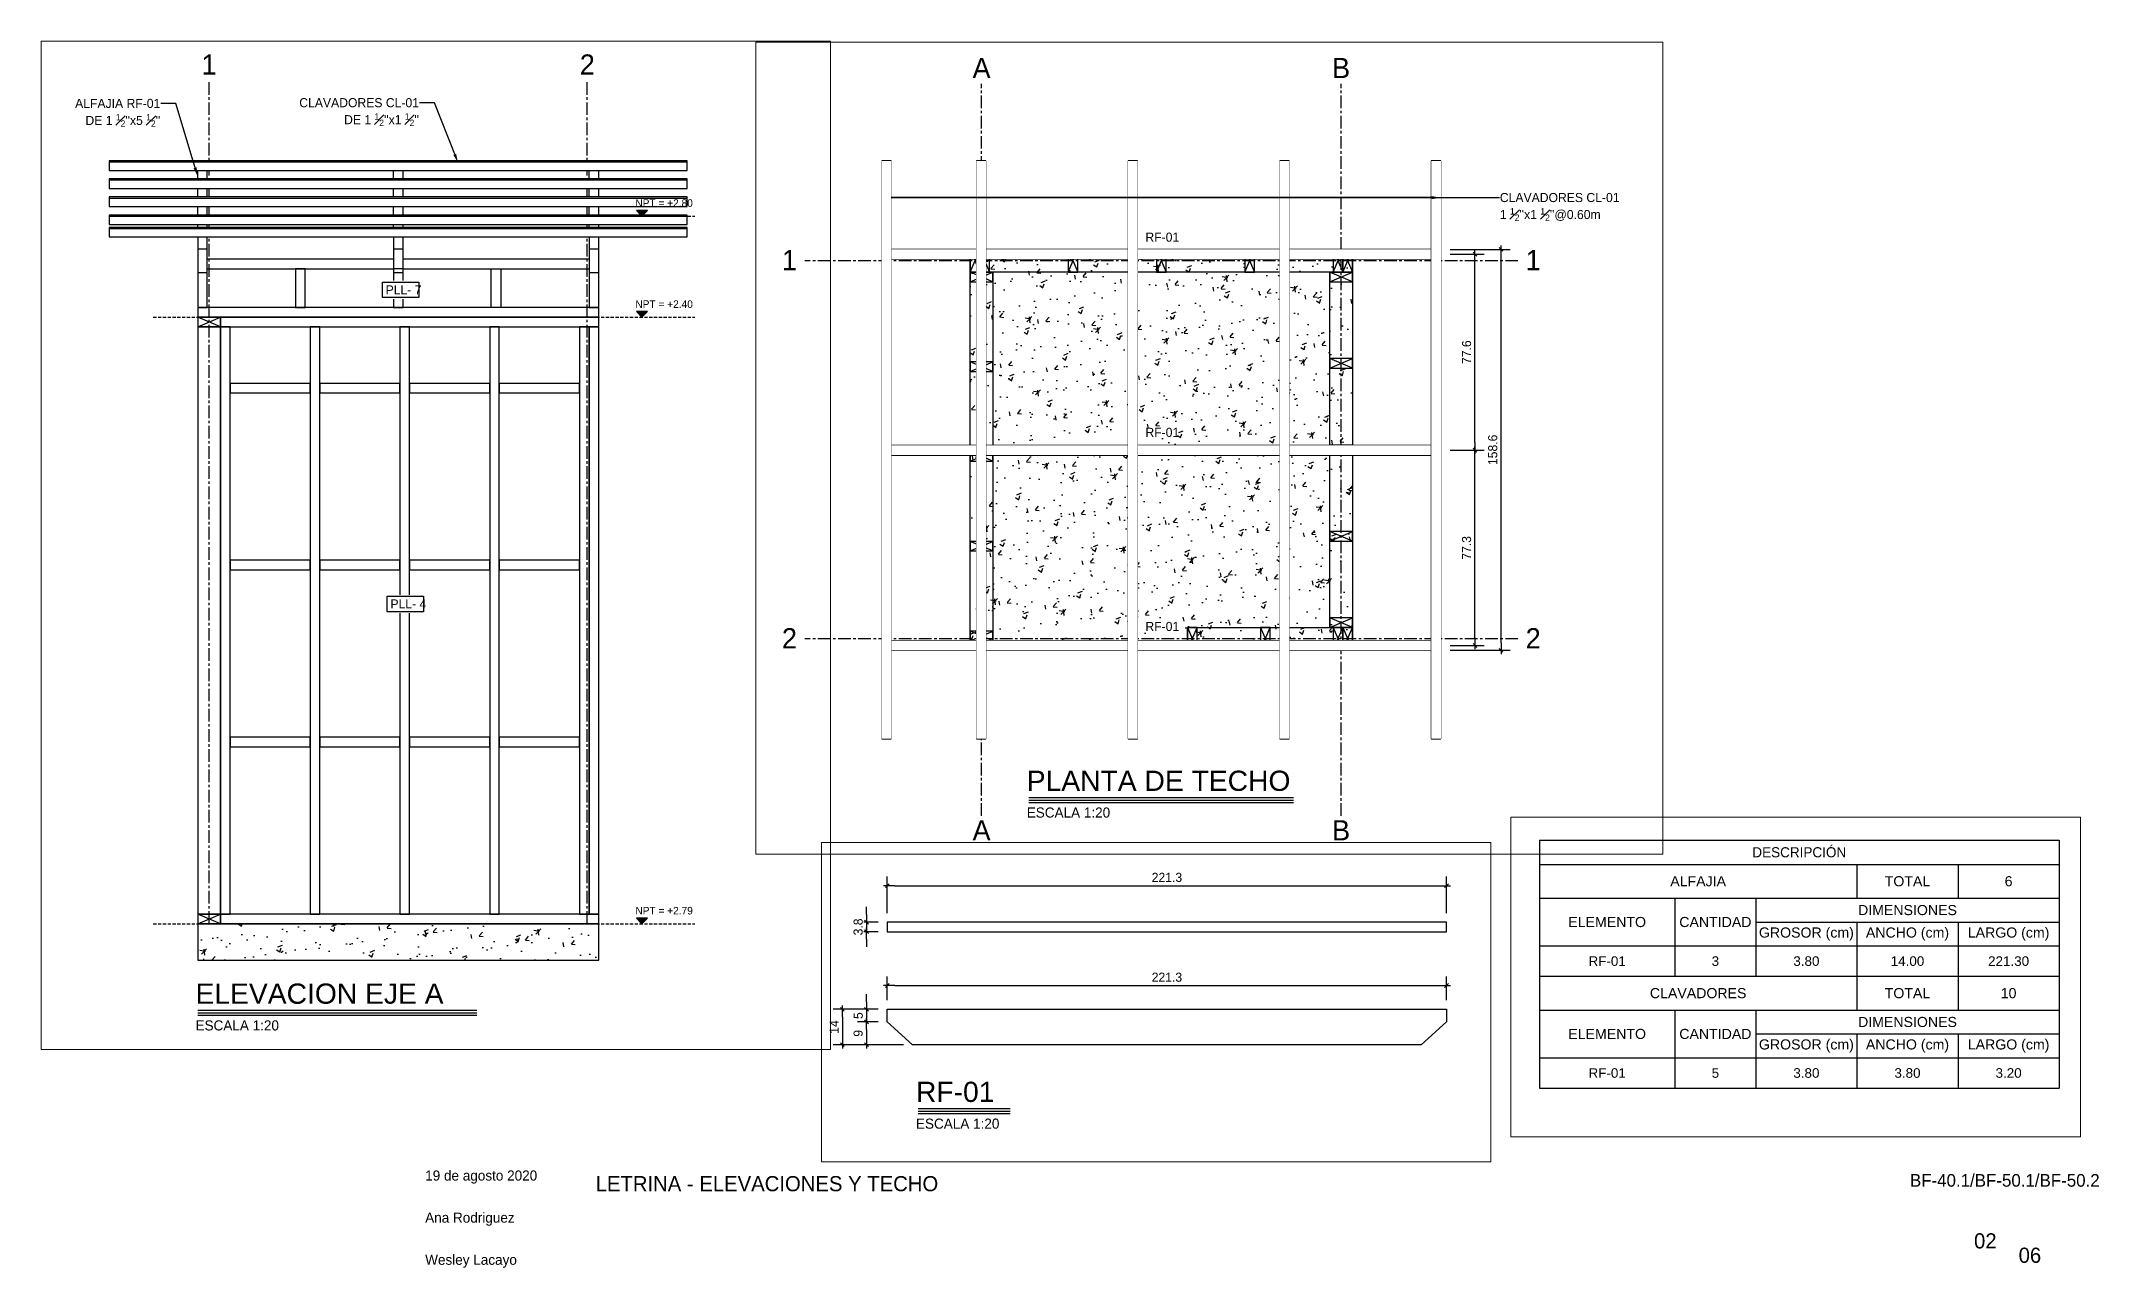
# Paper-space layout '03' of a CAD drawing. Header units: millimetres. Extents: x 90.3 to 131, y 309.4 to 333.7.
# The model-space entities are those that its viewports show. They can reach past a viewport. Long polylines and large blocks are cut down to what shows.
import ezdxf
from ezdxf import colors
from ezdxf.entities.mleader import LeaderData, LeaderLine
from ezdxf.enums import TextEntityAlignment as Align
from ezdxf.math import Vec2, Vec3

# ---------------------------------------------------------------- set-up
doc = ezdxf.new("R2010")
doc.units = ezdxf.units.MM
doc.set_wipeout_variables(frame=1)
doc.linetypes.add('CENTER', pattern=[2, 1.25, -0.25, 0.25, -0.25])
doc.linetypes.add('HIDDEN2', pattern=[4.7625, 3.175, -1.5875])
for name, color, linetype in [('0 @ 0.2', 7, 'Continuous'), ('cotas', 1, 'Continuous'), ('EJES', 2, 'CENTER'), ('EJES @ 0.2', 2, 'CENTER'), ('NIVELES', 2, 'Continuous'), ('NIVELES @ 0.2', 2, 'Continuous'), ('PANELES', 2, 'Continuous'), ('TEXTO', 2, 'Continuous'), ('TEXTO @ 0.2', 2, 'Continuous'), ('TEXTOS TITULOS @ 0.2', 3, 'Continuous')]:
    doc.layers.add(name, color=color, linetype=linetype)
doc.styles.add('century gothic', font='GOTHIC.TTF')
doc.styles.add('century gothic smc', font='GOTHIC.TTF')
doc.styles.add('NOTAS', font='GOTHIC.TTF')
doc.styles.add('SMCtitulos', font='sanss___.ttf')
doc.styles.get("Standard").update_dxf_attribs({"font": 'arial.ttf'})
doc.dimstyles.new('ANOTATIVE CM SMCONSTRUCCIONES', dxfattribs={"dimscale": 0, "dimtxt": 0.18, "dimasz": 0.15, "dimexe": 0.18, "dimexo": 0.18, "dimgap": 0.07, "dimtad": 1, "dimdec": 1, "dimlfac": 100, "dimdsep": 46, "dimtxsty": 'century gothic', "dimblk1": 'FLECHA1', "dimblk2": 'FLECHA1', "dimsah": 1, "dimcen": 0.18, "dimdle": 0.075, "dimclrd": 1, "dimclre": 1, "dimclrt": 2, "dimaunit": 1, "dimadec": 0, "dimazin": 2, "dimtfac": 0.75, "dimtdec": 1, "dimtix": 1, "dimtmove": 2, "dimatfit": 3, "dimfxl": 0.09, "dimtvp": 1.5, "dimtfill": 1, "dimtolj": 1, "dimtzin": 0, "dimarcsym": 0})

psp = doc.layouts.new('03')

# ---------------------------------------------------------------- texts
at = {"layer": 'TEXTO', "color": 2, "attachment_point": 1, "style": 'century gothic'}
for s, insert, char_height, width in [('19 de agosto 2020', (97.885, 311.32), 0.2, 3.7301), ('{\\H3.3333x;LETRINA - ELEVACIONES Y TECHO}', (101.257, 311.209), 0.09, 8.48229), ('BF-40.1/BF-50.1/BF-50.2', (127.256, 311.249), 0.25, 3.7301), ('Ana Rodriguez', (97.885, 310.487), 0.2, 3.7301), ('02', (128.524, 310.077), 0.3, 3.7301), ('06', (129.406, 309.793), 0.3, 3.7301), ('Wesley Lacayo', (97.885, 309.654), 0.2, 3.7301)]:
    psp.add_mtext(s, dxfattribs=dict(at, insert=insert, char_height=char_height, width=width))

msp = doc.modelspace()

# ---------------------------------------------------------------- texts
at = {"layer": 'TEXTO @ 0.2', "color": 2, "char_height": 0.036, "width": 0.271168, "attachment_point": 1, "style": 'century gothic'}
for s, insert in [('RF-01 ', (19465.7836, 4523.1455)), ('RF-01', (19465.7836, 4522.3731)), ('RF-01 ', (19465.7836, 4521.6051))]:
    msp.add_mtext(s, dxfattribs=dict(at, insert=insert))

# ---------------------------------------------------------------- blocks, each defined once
blk = doc.blocks.new('*U680')
at = {"color": 2}
blk.add_line((0, 0.052), (5.524, 0.052), dxfattribs=at)
at = {"color": 250}
blk.add_line((0, 0), (5.524, 0), dxfattribs=at)
at = {"color": 7}
blk.add_line((0, -0.047), (5.524, -0.047), dxfattribs=at)
at = {"color": 0, "linetype": 'ByBlock', "lineweight": -2, "style": 'NOTAS'}
for tag, p in [('1TITLE', (0.027, 1.014)), ('2TITLE', (-0.043, 0.181))]:
    blk.add_attdef(tag, p, '', height=0.3, dxfattribs=at)
blk.add_attdef('SCALE', text='', height=0.18, dxfattribs=at).set_placement((-0.043, -0.148), align=Align.TOP_LEFT)
blk = doc.blocks.new('ejes')
at = {"color": 2, "linetype": 'Continuous'}
blk.add_wipeout([(-0.109, 0.275), (-0.065, 0.291), (-0.006, 0.3), (0.06, 0.297), (0.095, 0.288), (0.16, 0.261), (0.183, 0.246), (0.215, 0.22), (0.241, 0.193), (0.271, 0.149), (0.271, 0.149), (0.292, 0.103), (0.304, 0.065), (0.309, 0.032), (0.31, 0.001), (0.309, -0.027), (0.309, -0.027), (0.3, -0.077), (0.288, -0.113), (0.279, -0.133), (0.259, -0.168), (0.238, -0.195), (0.219, -0.215), (0.19, -0.24), (0.159, -0.26), (0.125, -0.277), (0.089, -0.289), (0.046, -0.297), (0.01, -0.299), (-0.037, -0.296), (-0.069, -0.289), (-0.097, -0.279), (-0.144, -0.256), (-0.171, -0.238), (-0.192, -0.221), (-0.215, -0.197), (-0.215, -0.197), (-0.257, -0.136), (-0.272, -0.101), (-0.272, -0.101), (-0.287, -0.034), (-0.29, 0.001), (-0.287, 0.036), (-0.281, 0.07), (-0.273, 0.099), (-0.258, 0.134), (-0.234, 0.174), (-0.216, 0.198), (-0.197, 0.217), (-0.175, 0.236), (-0.154, 0.251), (-0.126, 0.268), (-0.126, 0.268), (-0.118, 0.272)], dxfattribs=at)
at = {"layer": 'EJES', "color": 3}
blk.add_attdef('EJES', text='', height=0.3, dxfattribs=at).set_placement((0.01, -0.174), align=Align.CENTER)
blk = doc.blocks.new('D')
at = {"layer": 'PANELES'}
for points in [[(19482.4965, 4523.8057), (19482.4965, 4523.7677), (19483.9929, 4523.7677), (19483.9929, 4523.8057)], [(19482.4965, 4521.4437), (19482.5345, 4521.4437), (19482.5345, 4523.7677), (19482.4965, 4523.7677)], [(19482.8516, 4521.4437), (19482.8896, 4521.4437), (19482.8896, 4523.7677), (19482.8516, 4523.7677)], [(19483.2067, 4521.4437), (19483.2447, 4521.4437), (19483.2447, 4523.7677), (19483.2067, 4523.7677)], [(19483.5618, 4521.4437), (19483.5998, 4521.4437), (19483.5998, 4523.7677), (19483.5618, 4523.7677)], [(19483.9169, 4521.4437), (19483.9549, 4521.4437), (19483.9549, 4523.7677), (19483.9169, 4523.7677)], [(19483.9549, 4521.4437), (19483.9929, 4521.4437), (19483.9929, 4523.7677), (19483.9549, 4523.7677)], [(19482.5345, 4523.5437), (19482.5345, 4523.5057), (19482.8516, 4523.5057), (19482.8516, 4523.5437)], [(19482.8896, 4523.5437), (19482.8896, 4523.5057), (19483.2067, 4523.5057), (19483.2067, 4523.5437)], [(19483.2447, 4523.5437), (19483.2447, 4523.5057), (19483.5618, 4523.5057), (19483.5618, 4523.5437)], [(19483.5998, 4523.5437), (19483.5998, 4523.5057), (19483.9169, 4523.5057), (19483.9169, 4523.5437)], [(19482.5345, 4522.8437), (19482.5345, 4522.8057), (19482.8516, 4522.8057), (19482.8516, 4522.8437)], [(19482.8896, 4522.8437), (19482.8896, 4522.8057), (19483.2067, 4522.8057), (19483.2067, 4522.8437)], [(19483.2447, 4522.8437), (19483.2447, 4522.8057), (19483.5618, 4522.8057), (19483.5618, 4522.8437)], [(19483.5998, 4522.8437), (19483.5998, 4522.8057), (19483.9169, 4522.8057), (19483.9169, 4522.8437)], [(19482.5345, 4522.1437), (19482.5345, 4522.1057), (19482.8516, 4522.1057), (19482.8516, 4522.1437)], [(19482.8896, 4522.1437), (19482.8896, 4522.1057), (19483.2067, 4522.1057), (19483.2067, 4522.1437)], [(19483.2447, 4522.1437), (19483.2447, 4522.1057), (19483.5618, 4522.1057), (19483.5618, 4522.1437)], [(19483.5998, 4522.1437), (19483.5998, 4522.1057), (19483.9169, 4522.1057), (19483.9169, 4522.1437)], [(19482.4965, 4521.4437), (19482.4965, 4521.4057), (19483.9929, 4521.4057), (19483.9929, 4521.4437)]]:
    blk.add_lwpolyline(points, close=True, dxfattribs=at)
blk = doc.blocks.new('LL')
at = {"layer": 'PANELES'}
for p, q in [((19468.3744, 4520.8214), (19468.4124, 4520.7314)), ((19468.3744, 4520.7314), (19468.4124, 4520.8214))]:
    blk.add_line(p, q, dxfattribs=at)
blk.add_lwpolyline([(19468.3744, 4520.7314), (19468.4124, 4520.7314), (19468.4124, 4520.8214), (19468.3744, 4520.8214)], close=True, dxfattribs=at)
blk = doc.blocks.new('*U701')
at = {"color": 2}
blk.add_line((0, 0.052), (1.823, 0.052), dxfattribs=at)
at = {"color": 250}
blk.add_line((0, 0), (1.823, 0), dxfattribs=at)
at = {"color": 7}
blk.add_line((0, -0.047), (1.823, -0.047), dxfattribs=at)
at = {"color": 0, "linetype": 'ByBlock', "lineweight": -2, "style": 'NOTAS'}
for tag, p in [('1TITLE', (0.027, 1.014)), ('2TITLE', (-0.043, 0.181))]:
    blk.add_attdef(tag, p, '', height=0.3, dxfattribs=at)
blk.add_attdef('SCALE', text='', height=0.18, dxfattribs=at).set_placement((-0.043, -0.148), align=Align.TOP_LEFT)
blk = doc.blocks.new('*U727')
at = {"color": 2}
blk.add_line((0, 0.052), (5.236, 0.052), dxfattribs=at)
at = {"color": 250}
blk.add_line((0, 0), (5.236, 0), dxfattribs=at)
at = {"color": 7}
blk.add_line((0, -0.047), (5.236, -0.047), dxfattribs=at)
at = {"color": 0, "linetype": 'ByBlock', "lineweight": -2, "style": 'NOTAS'}
for tag, p in [('1TITLE', (0.027, 1.014)), ('2TITLE', (-0.043, 0.181))]:
    blk.add_attdef(tag, p, '', height=0.3, dxfattribs=at)
blk.add_attdef('SCALE', text='', height=0.18, dxfattribs=at).set_placement((-0.043, -0.148), align=Align.TOP_LEFT)
blk = doc.blocks.new('FLECHA1')
at = {"color": 1}
blk.add_line((-1, 0), (0.5, 0), dxfattribs=at)
at = {"color": 4}
blk.add_line((-0.25, -0.25), (0.25, 0.25), dxfattribs=at)
blk = doc.blocks.new('*D728')
at = {"color": 1, "lineweight": -2, "transparency": 16777216}
for p, q in [((19466.9888, 4522.2844), (19467.1232, 4522.2844)), ((19467.0872, 4521.5416), (19467.0872, 4522.2544)), ((19466.9888, 4521.5116), (19467.1232, 4521.5116))]:
    blk.add_line(p, q, dxfattribs=at)
at = {"layer": 'Defpoints', "color": 0, "transparency": 16777216}
for p in [(19466.9528, 4522.2844), (19467.0872, 4522.2844), (19466.9528, 4521.5116)]:
    blk.add_point(p, dxfattribs=at)
at = {"color": 1, "lineweight": -2, "transparency": 16777216, "xscale": 0.03, "yscale": 0.03, "zscale": 0.03}
for p, rotation in [((19467.0872, 4522.2844), 90), ((19467.0872, 4521.5116), 270)]:
    blk.add_blockref('FLECHA1', p, dxfattribs=dict(at, rotation=rotation))
at = {"color": 2, "transparency": 16777216, "insert": (19467.0543, 4521.898), "char_height": 0.036, "attachment_point": 5, "rotation": 90, "style": 'century gothic', "bg_fill": 3, "box_fill_scale": 1.1, "bg_fill_color": 256, "bg_fill_true_color": 13158600, "bg_fill_transparency": 0}
blk.add_mtext('\\A1;77.3', dxfattribs=at)
blk = doc.blocks.new('*D729')
at = {"color": 1, "lineweight": -2, "transparency": 16777216}
for p, q in [((19466.9888, 4523.06), (19467.1232, 4523.06)), ((19467.0872, 4522.3144), (19467.0872, 4523.03)), ((19466.9888, 4522.2844), (19467.1232, 4522.2844))]:
    blk.add_line(p, q, dxfattribs=at)
at = {"layer": 'Defpoints', "color": 0, "transparency": 16777216}
for p in [(19466.9528, 4523.06), (19467.0872, 4523.06), (19466.9528, 4522.2844)]:
    blk.add_point(p, dxfattribs=at)
at = {"color": 1, "lineweight": -2, "transparency": 16777216, "xscale": 0.03, "yscale": 0.03, "zscale": 0.03}
for p, rotation in [((19467.0872, 4523.06), 90), ((19467.0872, 4522.2844), 270)]:
    blk.add_blockref('FLECHA1', p, dxfattribs=dict(at, rotation=rotation))
at = {"color": 2, "transparency": 16777216, "insert": (19467.0543, 4522.6722), "char_height": 0.036, "attachment_point": 5, "rotation": 90, "style": 'century gothic', "bg_fill": 3, "box_fill_scale": 1.1, "bg_fill_color": 256, "bg_fill_true_color": 13158600, "bg_fill_transparency": 0}
blk.add_mtext('\\A1;77.6', dxfattribs=at)
blk = doc.blocks.new('*D730')
at = {"color": 1, "lineweight": -2, "transparency": 16777216}
for p, q in [((19466.9888, 4523.079), (19467.2268, 4523.079)), ((19467.1908, 4521.5226), (19467.1908, 4523.049)), ((19466.9888, 4521.4926), (19467.2268, 4521.4926))]:
    blk.add_line(p, q, dxfattribs=at)
at = {"layer": 'Defpoints', "color": 0, "transparency": 16777216}
for p in [(19466.9528, 4523.079), (19467.1908, 4523.079), (19466.9528, 4521.4926)]:
    blk.add_point(p, dxfattribs=at)
at = {"color": 1, "lineweight": -2, "transparency": 16777216, "xscale": 0.03, "yscale": 0.03, "zscale": 0.03}
for p, rotation in [((19467.1908, 4523.079), 90), ((19467.1908, 4521.4926), 270)]:
    blk.add_blockref('FLECHA1', p, dxfattribs=dict(at, rotation=rotation))
at = {"color": 2, "transparency": 16777216, "insert": (19467.1579, 4522.2858), "char_height": 0.036, "attachment_point": 5, "rotation": 90, "style": 'century gothic', "bg_fill": 3, "box_fill_scale": 1.1, "bg_fill_color": 256, "bg_fill_true_color": 13158600, "bg_fill_transparency": 0}
blk.add_mtext('\\A1;158.6', dxfattribs=at)
blk = doc.blocks.new('nivel elevacion')
blk.add_hatch(color=250).paths.add_polyline_path([(-0.109, 0.11), (0, 0), (0.109, 0.11)])
blk.add_lwpolyline([(0, 0), (0.109, 0.11), (-0.109, 0.11)], close=True)
blk.add_lwpolyline([(0.109, 0.11), (-0.109, 0.11)])
at = {"style": 'NOTAS'}
blk.add_attdef('ELEVATION', (-0.13, 0.183), '', height=0.15, dxfattribs=at)
blk = doc.blocks.new('*D914')
at = {"color": 1, "lineweight": -2, "transparency": 16777216}
for p, q in [((19473.3317, 4526.4928), (19473.3317, 4526.6367)), ((19473.3617, 4526.6007), (19475.5142, 4526.6007)), ((19475.5442, 4526.4928), (19475.5442, 4526.6367))]:
    blk.add_line(p, q, dxfattribs=at)
at = {"layer": 'Defpoints', "color": 0, "transparency": 16777216}
for p in [(19475.5442, 4526.6007), (19473.3317, 4526.4568), (19475.5442, 4526.4568)]:
    blk.add_point(p, dxfattribs=at)
at = {"color": 1, "lineweight": -2, "transparency": 16777216, "xscale": 0.03, "yscale": 0.03, "zscale": 0.03, "rotation": 180}
blk.add_blockref('FLECHA1', (19473.3317, 4526.6007), dxfattribs=at)
at = {"color": 1, "lineweight": -2, "transparency": 16777216, "xscale": 0.03, "yscale": 0.03, "zscale": 0.03}
blk.add_blockref('FLECHA1', (19475.5442, 4526.6007), dxfattribs=at)
at = {"color": 2, "transparency": 16777216, "insert": (19474.4379, 4526.6336), "char_height": 0.036, "attachment_point": 5, "style": 'century gothic', "bg_fill": 3, "box_fill_scale": 1.1, "bg_fill_color": 256, "bg_fill_true_color": 13158600, "bg_fill_transparency": 0}
blk.add_mtext('\\A1;221.3', dxfattribs=at)
blk = doc.blocks.new('*D915')
at = {"color": 1, "lineweight": -2, "transparency": 16777216}
for p, q in [((19473.2957, 4526.1118), (19473.2133, 4526.1118)), ((19473.2493, 4526.1418), (19473.2493, 4526.1718)), ((19473.2493, 4526.1118), (19473.2493, 4526.0618)), ((19473.2957, 4526.0618), (19473.2133, 4526.0618)), ((19473.2493, 4526.0318), (19473.2493, 4526.0018))]:
    blk.add_line(p, q, dxfattribs=at)
at = {"layer": 'Defpoints', "color": 0, "transparency": 16777216}
for p in [(19473.3317, 4526.1118), (19473.3317, 4526.0618)]:
    blk.add_point(p, dxfattribs=at)
at = {"color": 1, "lineweight": -2, "transparency": 16777216, "xscale": 0.03, "yscale": 0.03, "zscale": 0.03}
for p, rotation in [((19473.2493, 4526.1118), 270), ((19473.2493, 4526.0618), 90)]:
    blk.add_blockref('FLECHA1', p, dxfattribs=dict(at, rotation=rotation))
at = {"color": 2, "transparency": 16777216, "insert": (19473.2168, 4526.0868), "char_height": 0.036, "attachment_point": 5, "rotation": 90, "style": 'century gothic', "bg_fill": 3, "box_fill_scale": 1.1, "bg_fill_color": 256, "bg_fill_true_color": 13158600, "bg_fill_transparency": 0}
blk.add_mtext('\\A1;5', dxfattribs=at)
at = {"layer": 'Defpoints', "color": 0, "transparency": 16777216}
blk.add_point((19473.2493, 4526.0618), dxfattribs=at)
blk = doc.blocks.new('*D916')
at = {"color": 1, "lineweight": -2, "transparency": 16777216}
for p, q in [((19473.2957, 4526.0618), (19473.2133, 4526.0618)), ((19473.2493, 4526.0318), (19473.2493, 4526.0018)), ((19473.3957, 4525.9718), (19473.2133, 4525.9718))]:
    blk.add_line(p, q, dxfattribs=at)
at = {"layer": 'Defpoints', "color": 0, "transparency": 16777216}
for p in [(19473.3317, 4526.0618), (19473.4317, 4525.9718)]:
    blk.add_point(p, dxfattribs=at)
at = {"color": 1, "lineweight": -2, "transparency": 16777216, "xscale": 0.03, "yscale": 0.03, "zscale": 0.03}
for p, rotation in [((19473.2493, 4526.0618), 90), ((19473.2493, 4525.9718), 270)]:
    blk.add_blockref('FLECHA1', p, dxfattribs=dict(at, rotation=rotation))
at = {"color": 2, "transparency": 16777216, "insert": (19473.2164, 4526.0168), "char_height": 0.036, "attachment_point": 5, "rotation": 90, "style": 'century gothic', "bg_fill": 3, "box_fill_scale": 1.1, "bg_fill_color": 256, "bg_fill_true_color": 13158600, "bg_fill_transparency": 0}
blk.add_mtext('\\A1;9', dxfattribs=at)
at = {"layer": 'Defpoints', "color": 0, "transparency": 16777216}
blk.add_point((19473.2493, 4525.9718), dxfattribs=at)
blk = doc.blocks.new('*D917')
at = {"color": 1, "lineweight": -2, "transparency": 16777216}
for p, q in [((19473.2957, 4526.1118), (19473.118, 4526.1118)), ((19473.154, 4526.0818), (19473.154, 4526.0018)), ((19473.3957, 4525.9718), (19473.118, 4525.9718))]:
    blk.add_line(p, q, dxfattribs=at)
at = {"layer": 'Defpoints', "color": 0, "transparency": 16777216}
for p in [(19473.3317, 4526.1118), (19473.4317, 4525.9718)]:
    blk.add_point(p, dxfattribs=at)
at = {"color": 1, "lineweight": -2, "transparency": 16777216, "xscale": 0.03, "yscale": 0.03, "zscale": 0.03}
for p, rotation in [((19473.154, 4526.1118), 90), ((19473.154, 4525.9718), 270)]:
    blk.add_blockref('FLECHA1', p, dxfattribs=dict(at, rotation=rotation))
at = {"color": 2, "transparency": 16777216, "insert": (19473.1215, 4526.0418), "char_height": 0.036, "attachment_point": 5, "rotation": 90, "style": 'century gothic', "bg_fill": 3, "box_fill_scale": 1.1, "bg_fill_color": 256, "bg_fill_true_color": 13158600, "bg_fill_transparency": 0}
blk.add_mtext('\\A1;14', dxfattribs=at)
at = {"layer": 'Defpoints', "color": 0, "transparency": 16777216}
blk.add_point((19473.154, 4525.9718), dxfattribs=at)
blk = doc.blocks.new('*D918')
at = {"color": 1, "lineweight": -2, "transparency": 16777216}
for p, q in [((19473.3317, 4526.1478), (19473.3317, 4526.2418)), ((19473.3617, 4526.2058), (19475.5142, 4526.2058)), ((19475.5442, 4526.1478), (19475.5442, 4526.2418))]:
    blk.add_line(p, q, dxfattribs=at)
at = {"layer": 'Defpoints', "color": 0, "transparency": 16777216}
for p in [(19475.5442, 4526.2058), (19473.3317, 4526.1118), (19475.5442, 4526.1118)]:
    blk.add_point(p, dxfattribs=at)
at = {"color": 1, "lineweight": -2, "transparency": 16777216, "xscale": 0.03, "yscale": 0.03, "zscale": 0.03, "rotation": 180}
blk.add_blockref('FLECHA1', (19473.3317, 4526.2058), dxfattribs=at)
at = {"color": 1, "lineweight": -2, "transparency": 16777216, "xscale": 0.03, "yscale": 0.03, "zscale": 0.03}
blk.add_blockref('FLECHA1', (19475.5442, 4526.2058), dxfattribs=at)
at = {"color": 2, "transparency": 16777216, "insert": (19474.4379, 4526.2387), "char_height": 0.036, "attachment_point": 5, "style": 'century gothic', "bg_fill": 3, "box_fill_scale": 1.1, "bg_fill_color": 256, "bg_fill_true_color": 13158600, "bg_fill_transparency": 0}
blk.add_mtext('\\A1;221.3', dxfattribs=at)
blk = doc.blocks.new('*D919')
at = {"color": 1, "lineweight": -2, "transparency": 16777216}
for p, q in [((19473.2493, 4526.4868), (19473.2493, 4526.5168)), ((19473.2957, 4526.4568), (19473.2133, 4526.4568)), ((19473.2493, 4526.4568), (19473.2493, 4526.4188)), ((19473.2957, 4526.4188), (19473.2133, 4526.4188)), ((19473.2493, 4526.3888), (19473.2493, 4526.3588))]:
    blk.add_line(p, q, dxfattribs=at)
at = {"layer": 'Defpoints', "color": 0, "transparency": 16777216}
for p in [(19473.3317, 4526.4568), (19473.3317, 4526.4188)]:
    blk.add_point(p, dxfattribs=at)
at = {"color": 1, "lineweight": -2, "transparency": 16777216, "xscale": 0.03, "yscale": 0.03, "zscale": 0.03}
for p, rotation in [((19473.2493, 4526.4568), 270), ((19473.2493, 4526.4188), 90)]:
    blk.add_blockref('FLECHA1', p, dxfattribs=dict(at, rotation=rotation))
at = {"color": 2, "transparency": 16777216, "insert": (19473.2164, 4526.4378), "char_height": 0.036, "attachment_point": 5, "rotation": 90, "style": 'century gothic', "bg_fill": 3, "box_fill_scale": 1.1, "bg_fill_color": 256, "bg_fill_true_color": 13158600, "bg_fill_transparency": 0}
blk.add_mtext('\\A1;3.8', dxfattribs=at)
at = {"layer": 'Defpoints', "color": 0, "transparency": 16777216}
blk.add_point((19473.2493, 4526.4188), dxfattribs=at)
blk = doc.blocks.new('*T934')
at = {"layer": 'cotas', "color": 0, "linetype": 'ByBlock', "lineweight": -2, "transparency": 16777216}
for p, q in [((0, 0), (5.1409, 0)), ((0, 0), (0, -1.3461)), ((5.1409, 0), (5.1409, -1.3461)), ((0, -0.2392), (5.1409, -0.2392)), ((3.1409, -0.2392), (3.1409, -0.5731)), ((4.1409, -0.2392), (4.1409, -0.5731)), ((0, -0.5731), (5.1409, -0.5731)), ((1.3409, -0.5731), (1.3409, -1.3461)), ((2.1409, -0.5731), (2.1409, -1.3461)), ((2.1409, -0.8096), (5.1409, -0.8096)), ((3.1409, -0.8096), (3.1409, -1.3461)), ((4.1409, -0.8096), (4.1409, -1.3461)), ((0, -1.0461), (5.1409, -1.0461)), ((0, -1.3461), (5.1409, -1.3461))]:
    blk.add_line(p, q, dxfattribs=at)
at = {"layer": 'cotas', "color": 0, "transparency": 16777216, "insert": (2.5704, -0.1196), "char_height": 0.1, "width": 5.077526, "attachment_point": 5, "style": 'century gothic'}
blk.add_mtext('DESCRIPCIÓN', dxfattribs=at)
at = {"layer": 'cotas', "color": 0, "transparency": 16777216, "attachment_point": 5}
for s, insert, char_height, width in [('ALFAJIA', (1.5704, -0.4061), 0.1, 3.077526), ('TOTAL', (3.6409, -0.4061), 0.1, 0.936652), ('6', (4.6409, -0.4061), 0.1, 0.936652), ('DIMENSIONES', (3.6409, -0.6913), 0.1, 2.936652), ('ELEMENTO', (0.6704, -0.8096), 0.1, 1.277526), ('CANTIDAD', (1.7409, -0.8096), 0.1, 0.736652), ('GROSOR (cm)', (2.6409, -0.9278), 0.1, 0.936652), ('ANCHO (cm)', (3.6409, -0.9278), 0.1, 0.936652), ('LARGO (cm)', (4.6409, -0.9278), 0.1, 0.936652), ('RF-01', (0.6704, -1.1961), 0.09502, 1.277526), ('3', (1.7409, -1.1961), 0.095, 0.736652), ('3.80', (2.6409, -1.1961), 0.09502, 0.936652), ('14.00', (3.6409, -1.1961), 0.09502, 0.936652), ('221.30', (4.6409, -1.1961), 0.09502, 0.936652)]:
    blk.add_mtext(s, dxfattribs=dict(at, insert=insert, char_height=char_height, width=width))
blk = doc.blocks.new('*T935')
at = {"layer": 'cotas', "color": 0, "linetype": 'ByBlock', "lineweight": -2, "transparency": 16777216}
for p, q in [((0, 0), (5.1409, 0)), ((0, 0), (0, -1.1069)), ((3.1409, 0), (3.1409, -0.3339)), ((4.1409, 0), (4.1409, -0.3339)), ((5.1409, 0), (5.1409, -1.1069)), ((0, -0.3339), (5.1409, -0.3339)), ((1.3409, -0.3339), (1.3409, -1.1069)), ((2.1409, -0.3339), (2.1409, -1.1069)), ((2.1409, -0.5704), (5.1409, -0.5704)), ((3.1409, -0.5704), (3.1409, -1.1069)), ((4.1409, -0.5704), (4.1409, -1.1069)), ((0, -0.8069), (5.1409, -0.8069)), ((0, -1.1069), (5.1409, -1.1069))]:
    blk.add_line(p, q, dxfattribs=at)
at = {"layer": 'cotas', "color": 0, "transparency": 16777216, "attachment_point": 5}
for s, insert, char_height, width in [('CLAVADORES', (1.5704, -0.167), 0.1, 3.077526), ('TOTAL', (3.6409, -0.167), 0.1, 0.936652), ('10', (4.6409, -0.167), 0.1, 0.936652), ('DIMENSIONES', (3.6409, -0.4522), 0.1, 2.936652), ('ELEMENTO', (0.6704, -0.5704), 0.1, 1.277526), ('CANTIDAD', (1.7409, -0.5704), 0.1, 0.736652), ('GROSOR (cm)', (2.6409, -0.6887), 0.1, 0.936652), ('ANCHO (cm)', (3.6409, -0.6887), 0.1, 0.936652), ('LARGO (cm)', (4.6409, -0.6887), 0.1, 0.936652), ('RF-01', (0.6704, -0.9569), 0.09502, 1.277526), ('5', (1.7409, -0.9569), 0.095, 0.736652), ('3.80', (2.6409, -0.9569), 0.09502, 0.936652), ('3.80', (3.6409, -0.9569), 0.09502, 0.936652), ('3.20', (4.6409, -0.9569), 0.09502, 0.936652)]:
    blk.add_mtext(s, dxfattribs=dict(at, insert=insert, char_height=char_height, width=width))

# ---------------------------------------------------------------- hatches: boundary and pattern name
h = msp.add_hatch()
h.set_pattern_fill('AR-CONC', color=8, scale=0.001)
h.set_pattern_definition([(50, (-5.12161, 0), (0.182184669, -0.0159390855), [0.01905, -0.20955]), (355, (-5.12161, 0), (-0.0352434214, 0.1910568452), [0.01524, -0.1676405842]), (100.4514447, (-5.10643, -0.00133), (0.1469412471, 0.1751177519), [0.0161900088, -0.1780902446]), (46.1842, (-5.12161, 0.0508), (0.271079041, -0.042042328), [0.028575, -0.314325]), (96.6355576, (-5.09902, 0.0473), (0.237404134, 0.2474261246), [0.024285023, -0.267135608]), (351.1841512, (-5.1216, 0.0508), (0.237404134, 0.2474261246), [0.022859967, -0.251459732]), (21, (-5.09621, 0.0381), (0.1516143913, -0.1022651982), [0.01905, -0.20955]), (326, (-5.09621, 0.0381), (0.0618020283, 0.1841879661), [0.01524, -0.16764]), (71.451445, (-5.08358, 0.02958), (0.2134164193, 0.0819227689), [0.0161900088, -0.1780899376]), (37.5, (-5.121614, 0), (0.00308860325, 0.08455503887), [0, -0.165608, 0, -0.17018, 0, -0.168275]), (7.5, (-5.12161, 0), (0.0668196625, 0.1001805748), [0, -0.097028, 0, -0.161798, 0, -0.064135]), (327.5, (-5.178256, 0), (0.13559059517, -0.005728744), [0, -0.0635, 0, -0.19812, 0, -0.26289]), (317.5, (-5.20366, 0), (0.1481291814, 0.025426491), [0, -0.08255, 0, -0.131572, 0, -0.18669])])
h.paths.add_polyline_path([(19465.0904, 4523.079), (19466.6028, 4523.079), (19466.6028, 4521.4926), (19465.0904, 4521.4926)])
h = msp.add_hatch()
h.set_pattern_fill('AR-CONC', color=250, scale=0.001)
h.set_pattern_definition([(50, (8.24186, 0), (0.182184669, -0.0159390855), [0.01905, -0.20955]), (355, (8.24186, 0), (-0.0352434214, 0.1910568452), [0.01524, -0.1676405842]), (100.4514447, (8.25704, -0.00133), (0.1469412471, 0.1751177519), [0.0161900088, -0.1780902446]), (46.1842, (8.24186, 0.0508), (0.271079041, -0.042042328), [0.028575, -0.314325]), (96.6355576, (8.26445, 0.0473), (0.237404134, 0.2474261246), [0.024285023, -0.267135608]), (351.1841512, (8.24186, 0.0508), (0.237404134, 0.2474261246), [0.022859967, -0.251459732]), (21, (8.26726, 0.0381), (0.1516143913, -0.1022651982), [0.01905, -0.20955]), (326, (8.26726, 0.0381), (0.0618020283, 0.1841879661), [0.01524, -0.16764]), (71.451445, (8.2799, 0.02958), (0.2134164193, 0.0819227689), [0.0161900088, -0.1780899376]), (37.5, (8.24186, 0), (0.00308860325, 0.08455503887), [0, -0.165608, 0, -0.17018, 0, -0.168275]), (7.5, (8.24186, 0), (0.0668196625, 0.1001805748), [0, -0.097028, 0, -0.161798, 0, -0.064135]), (327.5, (8.185216, 0), (0.13559059517, -0.005728744), [0, -0.0635, 0, -0.19812, 0, -0.26289]), (317.5, (8.15982, 0), (0.1481291814, 0.025426491), [0, -0.08255, 0, -0.131572, 0, -0.18669])])
h.paths.add_polyline_path([(19481.6056, 4515.9189), (19481.6056, 4515.7749), (19483.192, 4515.7749), (19483.192, 4515.9189)])

# ---------------------------------------------------------------- linework, layer by layer
at = {"color": 8}
msp.add_lwpolyline([(19465.0904, 4523.079), (19466.6028, 4523.079), (19466.6028, 4521.4926), (19465.0904, 4521.4926)], close=True, dxfattribs=at)
at = {"color": 3}
msp.add_lwpolyline([(19481.6056, 4515.9189), (19481.6056, 4515.7749), (19483.192, 4515.7749), (19483.192, 4515.9189)], close=True, dxfattribs=at)
at = {"layer": 'EJES', "color": 1}
for p, q in [((19465.1354, 4520.8376), (19465.1354, 4523.734)), ((19466.5578, 4520.8376), (19466.5578, 4523.734)), ((19467.2578, 4523.034), (19464.4354, 4523.034)), ((19467.2578, 4521.5376), (19464.4354, 4521.5376)), ((19481.6506, 4515.9189), (19481.6506, 4519.2559)), ((19483.147, 4515.9189), (19483.147, 4519.2559))]:
    msp.add_line(p, q, dxfattribs=at)
at = {"layer": 'NIVELES', "color": 1, "linetype": 'HIDDEN2', "ltscale": 0.1}
for p, q in [((19481.4296, 4518.3189), (19483.5723, 4518.3189)), ((19481.4296, 4515.9189), (19483.5723, 4515.9189))]:
    msp.add_line(p, q, dxfattribs=at)
at = {"layer": 'PANELES', "color": 8}
for p, q in [((19465.0904, 4523.079), (19465.1284, 4522.989)), ((19465.0904, 4522.989), (19465.1284, 4523.079)), ((19465.1284, 4523.079), (19465.1664, 4522.989)), ((19465.1284, 4522.989), (19465.1664, 4523.079)), ((19465.478, 4523.079), (19465.516, 4522.989)), ((19465.478, 4522.989), (19465.516, 4523.079)), ((19465.8276, 4523.079), (19465.8656, 4522.989)), ((19465.8276, 4522.989), (19465.8656, 4523.079)), ((19466.1772, 4523.079), (19466.2152, 4522.989)), ((19466.1772, 4522.989), (19466.2152, 4523.079)), ((19466.5268, 4523.079), (19466.5648, 4522.989)), ((19466.5268, 4522.989), (19466.5648, 4523.079)), ((19466.5648, 4523.079), (19466.6028, 4522.989)), ((19466.5648, 4522.989), (19466.6028, 4523.079)), ((19465.0904, 4522.951), (19465.1804, 4522.989)), ((19465.1804, 4522.951), (19465.0904, 4522.989)), ((19466.5128, 4522.951), (19466.6028, 4522.989)), ((19466.6028, 4522.951), (19466.5128, 4522.989)), ((19465.0904, 4522.5959), (19465.1804, 4522.6339)), ((19465.1804, 4522.5959), (19465.0904, 4522.6339)), ((19466.5128, 4522.6089), (19466.6028, 4522.6469)), ((19466.6028, 4522.6089), (19466.5128, 4522.6469)), ((19466.5128, 4522.2668), (19466.6028, 4522.3048)), ((19466.6028, 4522.2668), (19466.5128, 4522.3048)), ((19465.0904, 4522.2408), (19465.1804, 4522.2788)), ((19465.1804, 4522.2408), (19465.0904, 4522.2788)), ((19466.5128, 4521.9247), (19466.6028, 4521.9627)), ((19466.6028, 4521.9247), (19466.5128, 4521.9627)), ((19465.0904, 4521.8857), (19465.1804, 4521.9237)), ((19465.1804, 4521.8857), (19465.0904, 4521.9237)), ((19465.0904, 4521.5306), (19465.1804, 4521.5686)), ((19465.1804, 4521.5306), (19465.0904, 4521.5686)), ((19465.9504, 4521.5826), (19465.9884, 4521.4926)), ((19465.9504, 4521.4926), (19465.9884, 4521.5826)), ((19466.2386, 4521.5826), (19466.2766, 4521.4926)), ((19466.2386, 4521.4926), (19466.2766, 4521.5826)), ((19466.5128, 4521.5826), (19466.6028, 4521.6206)), ((19466.6028, 4521.5826), (19466.5128, 4521.6206)), ((19466.5268, 4521.5826), (19466.5648, 4521.4926)), ((19466.5268, 4521.4926), (19466.5648, 4521.5826)), ((19466.5648, 4521.5826), (19466.6028, 4521.4926)), ((19466.5648, 4521.4926), (19466.6028, 4521.5826)), ((19465.0904, 4521.4926), (19465.1804, 4521.5306)), ((19465.1804, 4521.4926), (19465.0904, 4521.5306))]:
    msp.add_line(p, q, dxfattribs=at)
at = {"layer": 'PANELES', "color": 3}
msp.add_lwpolyline([(19473.3317, 4526.4568), (19473.3317, 4526.4188), (19475.5442, 4526.4188), (19475.5442, 4526.4568)], close=True, dxfattribs=at)
msp.add_lwpolyline([(19475.5442, 4526.1118), (19475.5442, 4526.0618), (19475.4442, 4525.9718), (19473.4317, 4525.9718), (19473.3317, 4526.0618), (19473.3317, 4526.1118), (19475.5442, 4526.1118)], dxfattribs=at)
at = {"layer": 'PANELES', "color": 8}
for points in [[(19465.0904, 4523.079), (19466.6028, 4523.079), (19466.6028, 4522.989), (19465.0904, 4522.989)], [(19465.0904, 4522.989), (19465.1284, 4522.989), (19465.1284, 4523.079), (19465.0904, 4523.079)], [(19465.1284, 4522.989), (19465.1664, 4522.989), (19465.1664, 4523.079), (19465.1284, 4523.079)], [(19465.478, 4522.989), (19465.516, 4522.989), (19465.516, 4523.079), (19465.478, 4523.079)], [(19465.8276, 4522.989), (19465.8656, 4522.989), (19465.8656, 4523.079), (19465.8276, 4523.079)], [(19466.1772, 4522.989), (19466.2152, 4522.989), (19466.2152, 4523.079), (19466.1772, 4523.079)], [(19466.5268, 4522.989), (19466.5648, 4522.989), (19466.5648, 4523.079), (19466.5268, 4523.079)], [(19466.5648, 4522.989), (19466.6028, 4522.989), (19466.6028, 4523.079), (19466.5648, 4523.079)], [(19465.0904, 4522.989), (19465.1804, 4522.989), (19465.1804, 4521.4926), (19465.0904, 4521.4926)], [(19465.1804, 4522.951), (19465.1804, 4522.989), (19465.0904, 4522.989), (19465.0904, 4522.951)], [(19466.5128, 4522.989), (19466.6028, 4522.989), (19466.6028, 4521.5826), (19466.5128, 4521.5826)], [(19466.6028, 4522.951), (19466.6028, 4522.989), (19466.5128, 4522.989), (19466.5128, 4522.951)], [(19465.1804, 4522.5959), (19465.1804, 4522.6339), (19465.0904, 4522.6339), (19465.0904, 4522.5959)], [(19466.6028, 4522.6089), (19466.6028, 4522.6469), (19466.5128, 4522.6469), (19466.5128, 4522.6089)], [(19466.6028, 4522.2668), (19466.6028, 4522.3048), (19466.5128, 4522.3048), (19466.5128, 4522.2668)], [(19465.1804, 4522.2408), (19465.1804, 4522.2788), (19465.0904, 4522.2788), (19465.0904, 4522.2408)], [(19466.6028, 4521.9247), (19466.6028, 4521.9627), (19466.5128, 4521.9627), (19466.5128, 4521.9247)], [(19465.1804, 4521.8857), (19465.1804, 4521.9237), (19465.0904, 4521.9237), (19465.0904, 4521.8857)], [(19465.1804, 4521.5306), (19465.1804, 4521.5686), (19465.0904, 4521.5686), (19465.0904, 4521.5306)], [(19465.9504, 4521.5826), (19466.6028, 4521.5826), (19466.6028, 4521.4926), (19465.9504, 4521.4926)], [(19465.9504, 4521.4926), (19465.9884, 4521.4926), (19465.9884, 4521.5826), (19465.9504, 4521.5826)], [(19466.2386, 4521.4926), (19466.2766, 4521.4926), (19466.2766, 4521.5826), (19466.2386, 4521.5826)], [(19466.6028, 4521.5826), (19466.6028, 4521.6206), (19466.5128, 4521.6206), (19466.5128, 4521.5826)], [(19466.5268, 4521.4926), (19466.5648, 4521.4926), (19466.5648, 4521.5826), (19466.5268, 4521.5826)], [(19466.5648, 4521.4926), (19466.6028, 4521.4926), (19466.6028, 4521.5826), (19466.5648, 4521.5826)], [(19465.1804, 4521.4926), (19465.1804, 4521.5306), (19465.0904, 4521.5306), (19465.0904, 4521.4926)]]:
    msp.add_lwpolyline(points, close=True, dxfattribs=at)
at = {"layer": 'PANELES'}
for points in [[(19481.6056, 4518.5482), (19481.6056, 4518.5102), (19483.192, 4518.5102), (19483.192, 4518.5482)], [(19481.6056, 4518.3569), (19481.6436, 4518.3569), (19481.6436, 4518.5102), (19481.6056, 4518.5102)], [(19481.9927, 4518.3569), (19482.0307, 4518.3569), (19482.0307, 4518.5102), (19481.9927, 4518.5102)], [(19482.8049, 4518.3569), (19482.7669, 4518.3569), (19482.7669, 4518.5102), (19482.8049, 4518.5102)], [(19483.154, 4518.3569), (19483.192, 4518.3569), (19483.192, 4518.5102), (19483.154, 4518.5102)], [(19481.6056, 4518.3569), (19481.6056, 4518.3189), (19483.192, 4518.3189), (19483.192, 4518.3569)], [(19481.6056, 4515.9569), (19481.6956, 4515.9569), (19481.6956, 4518.2809), (19481.6056, 4518.2809)]]:
    msp.add_lwpolyline(points, close=True, dxfattribs=at)

# ---------------------------------------------------------------- block references
for name, p in [('*T934', (19476.9353, 4528.3232)), ('*T935', (19476.9353, 4526.9771)), ('D', (-0.8009, -5.4868))]:
    msp.add_blockref(name, p)
at = {"layer": 'NIVELES @ 0.2'}
ref = msp.add_blockref('nivel elevacion', (19483.363, 4518.3189), dxfattribs=dict(at, xscale=0.2, yscale=0.2, zscale=0.2))
ref.add_attrib('ELEVATION', 'NPT = +2.40', (19483.3371, 4518.3555), dxfattribs={"layer": '0', "color": 0, "height": 0.03, "style": 'century gothic smc'})
ref = msp.add_blockref('nivel elevacion', (19483.363, 4515.9189), dxfattribs=dict(at, xscale=0.2, yscale=0.2, zscale=0.2))
ref.add_attrib('ELEVATION', 'NPT = +2.79', (19483.3371, 4515.9555), dxfattribs={"layer": '0', "color": 0, "height": 0.03, "style": 'century gothic smc'})
at = {"layer": 'PANELES', "rotation": 90}
for p in [(24002.427, -14950.0935), (24002.427, -14952.4555)]:
    msp.add_blockref('LL', p, dxfattribs=at)
at = {"layer": 'TEXTOS TITULOS @ 0.2'}
ref = msp.add_blockref('*U701', (19473.4537, 4525.7089), dxfattribs=dict(at, xscale=0.2, yscale=0.2, zscale=0.2))
ref.add_attrib('2TITLE', 'RF-01', (19473.4451, 4525.7452), dxfattribs={"layer": '0', "color": 0, "linetype": 'ByBlock', "lineweight": -2, "height": 0.08, "style": 'SMCtitulos'})
ref.add_attrib('SCALE', 'ESCALA 1:20', dxfattribs={"layer": '0', "color": 0, "linetype": 'ByBlock', "lineweight": -2, "height": 0.04, "style": 'NOTAS'}).set_placement((19473.4451, 4525.6794), align=Align.TOP_LEFT)
ref = msp.add_blockref('*U727', (19465.3228, 4520.9002), dxfattribs=dict(at, xscale=0.2, yscale=0.2, zscale=0.2))
ref.add_attrib('2TITLE', 'PLANTA DE TECHO', (19465.3142, 4520.9364), dxfattribs={"layer": '0', "color": 0, "linetype": 'ByBlock', "lineweight": -2, "height": 0.08, "style": 'SMCtitulos'})
ref.add_attrib('SCALE', 'ESCALA 1:20', dxfattribs={"layer": '0', "color": 0, "linetype": 'ByBlock', "lineweight": -2, "height": 0.04, "style": 'NOTAS'}).set_placement((19465.3142, 4520.8707), align=Align.TOP_LEFT)
ref = msp.add_blockref('*U680', (19481.6056, 4515.566), dxfattribs=dict(at, xscale=0.2, yscale=0.2, zscale=0.2))
ref.add_attrib('2TITLE', 'ELEVACION EJE A', (19481.597, 4515.6022), dxfattribs={"layer": '0', "color": 0, "linetype": 'ByBlock', "lineweight": -2, "height": 0.08, "style": 'SMCtitulos'})
ref.add_attrib('SCALE', 'ESCALA 1:20', dxfattribs={"layer": '0', "color": 0, "linetype": 'ByBlock', "lineweight": -2, "height": 0.04, "style": 'NOTAS'}).set_placement((19481.597, 4515.5365), align=Align.TOP_LEFT)

msp.set_redraw_order([(e.dxf.handle, doc.entitydb.next_handle()) for e in msp.query("TEXT MTEXT ATTDEF DIMENSION ARC_DIMENSION")])  # texts and dimensions are drawn at this point

# ---------------------------------------------------------------- next in the draw order: block references
at = {"layer": 'EJES @ 0.2'}
ref = msp.add_blockref('ejes', (19465.1333, 4523.7939), dxfattribs=dict(at, xscale=0.2000000000003638, yscale=0.2000000000003638, zscale=0.2000000000003638))
ref.add_attrib('EJES', 'A', dxfattribs={"layer": 'EJES', "color": 3, "height": 0.08, "style": 'century gothic'}).set_placement((19465.1354, 4523.7567), align=Align.CENTER)
ref = msp.add_blockref('ejes', (19466.5557, 4523.7939), dxfattribs=dict(at, xscale=0.2000000000003638, yscale=0.2000000000003638, zscale=0.2000000000003638))
ref.add_attrib('EJES', 'B', dxfattribs={"layer": 'EJES', "color": 3, "height": 0.08, "style": 'century gothic'}).set_placement((19466.5578, 4523.7567), align=Align.CENTER)
ref = msp.add_blockref('ejes', (19464.3733, 4523.0339), dxfattribs=dict(at, xscale=0.2000000000003638, yscale=0.2000000000003638, zscale=0.2000000000003638))
ref.add_attrib('EJES', '1', dxfattribs={"layer": 'EJES', "color": 3, "height": 0.08, "style": 'century gothic'}).set_placement((19464.3754, 4522.9967), align=Align.CENTER)
ref = msp.add_blockref('ejes', (19467.3157, 4523.0339), dxfattribs=dict(at, xscale=0.2000000000003638, yscale=0.2000000000003638, zscale=0.2000000000003638))
ref.add_attrib('EJES', '1', dxfattribs={"layer": 'EJES', "color": 3, "height": 0.08, "style": 'century gothic'}).set_placement((19467.3178, 4522.9967), align=Align.CENTER)
ref = msp.add_blockref('ejes', (19464.3733, 4521.5375), dxfattribs=dict(at, xscale=0.2000000000003638, yscale=0.2000000000003638, zscale=0.2000000000003638))
ref.add_attrib('EJES', '2', dxfattribs={"layer": 'EJES', "color": 3, "height": 0.08, "style": 'century gothic'}).set_placement((19464.3754, 4521.5003), align=Align.CENTER)
ref = msp.add_blockref('ejes', (19467.3157, 4521.5375), dxfattribs=dict(at, xscale=0.2000000000003638, yscale=0.2000000000003638, zscale=0.2000000000003638))
ref.add_attrib('EJES', '2', dxfattribs={"layer": 'EJES', "color": 3, "height": 0.08, "style": 'century gothic'}).set_placement((19467.3178, 4521.5003), align=Align.CENTER)
ref = msp.add_blockref('ejes', (19465.1333, 4520.7777), dxfattribs=dict(at, xscale=0.2000000000003638, yscale=0.2000000000003638, zscale=0.2000000000003638))
ref.add_attrib('EJES', 'A', dxfattribs={"layer": 'EJES', "color": 3, "height": 0.08, "style": 'century gothic'}).set_placement((19465.1354, 4520.7405), align=Align.CENTER)
ref = msp.add_blockref('ejes', (19466.5557, 4520.7777), dxfattribs=dict(at, xscale=0.2000000000003638, yscale=0.2000000000003638, zscale=0.2000000000003638))
ref.add_attrib('EJES', 'B', dxfattribs={"layer": 'EJES', "color": 3, "height": 0.08, "style": 'century gothic'}).set_placement((19466.5578, 4520.7405), align=Align.CENTER)
ref = msp.add_blockref('ejes', (19481.6485, 4519.3158), dxfattribs=dict(at, xscale=0.2000000000003638, yscale=0.2000000000003638, zscale=0.2000000000003638))
ref.add_attrib('EJES', '1', dxfattribs={"layer": 'EJES', "color": 3, "height": 0.08, "style": 'century gothic'}).set_placement((19481.6506, 4519.2786), align=Align.CENTER)
ref = msp.add_blockref('ejes', (19483.1449, 4519.3158), dxfattribs=dict(at, xscale=0.2000000000003638, yscale=0.2000000000003638, zscale=0.2000000000003638))
ref.add_attrib('EJES', '2', dxfattribs={"layer": 'EJES', "color": 3, "height": 0.08, "style": 'century gothic'}).set_placement((19483.147, 4519.2786), align=Align.CENTER)

# ---------------------------------------------------------------- next in the draw order: texts
at = {"layer": 'TEXTO @ 0.2', "color": 2, "insert": (19482.3682, 4517.2022), "char_height": 0.036, "width": 0.271168, "attachment_point": 1, "style": 'century gothic', "bg_fill": 3, "box_fill_scale": 1.5, "bg_fill_color": 256, "bg_fill_transparency": 0}
msp.add_mtext('PLL- 4', dxfattribs=at)

# ---------------------------------------------------------------- next in the draw order: dimensions: what is measured, and where the dimension line sits
at = {"layer": '0 @ 0.2'}
dim = msp.add_linear_dim(base=(19475.54416, 4526.60067), p1=(19473.33165, 4526.45681), p2=(19475.54416, 4526.45681), dimstyle='ANOTATIVE CM SMCONSTRUCCIONES', override={"dimscale": 0.2, "dimtix": 1, "dimtofl": 1, "dimtmove": 2, "dimatfit": 3}, dxfattribs=at)
dim.commit()
dim.dimension.update_dxf_attribs({"geometry": '*D914', "text_midpoint": (19474.43791, 4526.63358)})
dim = msp.add_linear_dim(base=(19473.2493, 4526.0618), p1=(19473.3317, 4526.1118), p2=(19473.3317, 4526.0618), angle=90, dimstyle='ANOTATIVE CM SMCONSTRUCCIONES', override={"dimscale": 0.2, "dimtix": 1, "dimtofl": 1, "dimtmove": 2, "dimatfit": 3}, dxfattribs=at)
dim.commit()
dim.dimension.update_dxf_attribs({"geometry": '*D915', "text_midpoint": (19473.2168, 4526.0868)})

# ---------------------------------------------------------------- next in the draw order: wipeouts: each hides what was drawn before it
at = {"color": 3}
for points in [[(19464.7403, 4523.079), (19464.7403, 4523.041), (19466.9528, 4523.041), (19466.9528, 4523.079)], [(19464.7403, 4522.3034), (19464.7403, 4522.2654), (19466.9528, 4522.2654), (19466.9528, 4522.3034)], [(19464.7403, 4521.5306), (19464.7403, 4521.4926), (19466.9528, 4521.4926), (19466.9528, 4521.5306)], [(19481.6056, 4518.4962), (19481.6436, 4518.4962), (19481.6436, 4518.6362), (19481.6056, 4518.6362)], [(19482.3798, 4518.4962), (19482.4178, 4518.4962), (19482.4178, 4518.6362), (19482.3798, 4518.6362)], [(19483.154, 4518.4962), (19483.192, 4518.4962), (19483.192, 4518.6362), (19483.154, 4518.6362)]]:
    msp.add_wipeout(points, dxfattribs=at)

# ---------------------------------------------------------------- next in the draw order: linework, layer by layer
at = {"layer": 'PANELES', "color": 3}
for p, q in [((19481.6056, 4518.6742), (19481.6056, 4518.8998)), ((19481.6436, 4518.6742), (19481.6436, 4518.8998)), ((19482.3798, 4518.6742), (19482.3798, 4518.8998)), ((19482.4178, 4518.6742), (19482.4178, 4518.8998)), ((19483.154, 4518.6742), (19483.154, 4518.8998)), ((19483.192, 4518.6742), (19483.192, 4518.8998)), ((19481.6056, 4518.5897), (19481.6436, 4518.5897)), ((19482.3798, 4518.5897), (19482.4178, 4518.5897)), ((19483.154, 4518.5897), (19483.192, 4518.5897))]:
    msp.add_line(p, q, dxfattribs=at)
for points in [[(19464.7403, 4523.079), (19464.7403, 4523.041), (19466.9528, 4523.041), (19466.9528, 4523.079)], [(19464.7403, 4522.3034), (19464.7403, 4522.2654), (19466.9528, 4522.2654), (19466.9528, 4522.3034)], [(19464.7403, 4521.5306), (19464.7403, 4521.4926), (19466.9528, 4521.4926), (19466.9528, 4521.5306)], [(19481.6056, 4518.4962), (19481.6436, 4518.4962), (19481.6436, 4518.6362), (19481.6056, 4518.6362)], [(19482.3798, 4518.4962), (19482.4178, 4518.4962), (19482.4178, 4518.6362), (19482.3798, 4518.6362)], [(19483.154, 4518.4962), (19483.192, 4518.4962), (19483.192, 4518.6362), (19483.154, 4518.6362)]]:
    msp.add_lwpolyline(points, close=True, dxfattribs=at)
at = {"layer": 'PANELES'}
msp.add_lwpolyline([(19482.3798, 4518.3569), (19482.4178, 4518.3569), (19482.4178, 4518.5102), (19482.3798, 4518.5102)], close=True, dxfattribs=at)
at = {"layer": 'TEXTO', "color": 2}
msp.add_lwpolyline([(19482.3556, 4517.1536), (19482.3556, 4517.2148), (19482.4993, 4517.2148), (19482.4993, 4517.1536)], close=True, dxfattribs=at)

# ---------------------------------------------------------------- next in the draw order: dimensions: what is measured, and where the dimension line sits
at = {"layer": '0 @ 0.2'}
for base, p1, p2, picture, middle in [((19473.2493, 4526.4188), (19473.3317, 4526.4568), (19473.3317, 4526.4188), '*D919', (19473.2164, 4526.4378)), ((19473.2493, 4525.9718), (19473.3317, 4526.0618), (19473.4317, 4525.9718), '*D916', (19473.2164, 4526.0168))]:
    dim = msp.add_linear_dim(base=base, p1=p1, p2=p2, angle=90, dimstyle='ANOTATIVE CM SMCONSTRUCCIONES', override={"dimscale": 0.2, "dimtix": 1, "dimtofl": 1, "dimtmove": 2, "dimatfit": 3}, dxfattribs=at)
    dim.commit()
    dim.dimension.update_dxf_attribs({"geometry": picture, "text_midpoint": middle})

# ---------------------------------------------------------------- next in the draw order: texts
at = {"layer": 'TEXTO @ 0.2', "color": 2, "insert": (19482.349, 4518.4448), "char_height": 0.036, "width": 0.271168, "attachment_point": 1, "style": 'century gothic', "bg_fill": 3, "box_fill_scale": 1.5, "bg_fill_color": 256, "bg_fill_transparency": 0}
msp.add_mtext('PLL- 7', dxfattribs=at)

# ---------------------------------------------------------------- next in the draw order: dimensions: what is measured, and where the dimension line sits
at = {"layer": '0 @ 0.2'}
dim = msp.add_linear_dim(base=(19473.154, 4525.9718), p1=(19473.3317, 4526.1118), p2=(19473.4317, 4525.9718), angle=90, dimstyle='ANOTATIVE CM SMCONSTRUCCIONES', override={"dimscale": 0.2, "dimtix": 1, "dimtofl": 1, "dimtmove": 2, "dimatfit": 3}, dxfattribs=at)
dim.commit()
dim.dimension.update_dxf_attribs({"geometry": '*D917', "text_midpoint": (19473.1215, 4526.0418)})

# ---------------------------------------------------------------- next in the draw order: wipeouts: each hides what was drawn before it
at = {"color": 3}
for points in [[(19464.7403, 4523.079), (19464.7403, 4523.041), (19466.9528, 4523.041), (19466.9528, 4523.079)], [(19464.7403, 4522.3034), (19464.7403, 4522.2654), (19466.9528, 4522.2654), (19466.9528, 4522.3034)], [(19464.7403, 4521.5306), (19464.7403, 4521.4926), (19466.9528, 4521.4926), (19466.9528, 4521.5306)]]:
    msp.add_wipeout(points, dxfattribs=at)
at = {"color": 1}
msp.add_wipeout([(19481.2556, 4518.6742), (19481.2556, 4518.6362), (19483.542, 4518.6362), (19483.542, 4518.6742)], dxfattribs=at)

# ---------------------------------------------------------------- next in the draw order: linework, layer by layer
at = {"layer": 'PANELES', "color": 1}
for points in [[(19464.7403, 4521.1426), (19464.7783, 4521.1426), (19464.7783, 4523.429), (19464.7403, 4523.429)], [(19465.1148, 4521.1426), (19465.1528, 4521.1426), (19465.1528, 4523.429), (19465.1148, 4523.429)], [(19465.7148, 4521.1426), (19465.7528, 4521.1426), (19465.7528, 4523.429), (19465.7148, 4523.429)], [(19466.3148, 4521.1426), (19466.3528, 4521.1426), (19466.3528, 4523.429), (19466.3148, 4523.429)], [(19466.9148, 4521.1426), (19466.9528, 4521.1426), (19466.9528, 4523.429), (19466.9148, 4523.429)]]:
    msp.add_lwpolyline(points, close=True, dxfattribs=at)
at = {"layer": 'TEXTO', "color": 2}
msp.add_lwpolyline([(19482.3364, 4518.3962), (19482.3364, 4518.4574), (19482.48, 4518.4574), (19482.48, 4518.3962)], close=True, dxfattribs=at)

# ---------------------------------------------------------------- next in the draw order: dimensions: what is measured, and where the dimension line sits
at = {"layer": '0 @ 0.2'}
dim = msp.add_linear_dim(base=(19475.54416, 4526.20581), p1=(19473.33165, 4526.11181), p2=(19475.54416, 4526.11181), dimstyle='ANOTATIVE CM SMCONSTRUCCIONES', override={"dimscale": 0.2, "dimtix": 1, "dimtofl": 1, "dimtmove": 2, "dimatfit": 3}, dxfattribs=at)
dim.commit()
dim.dimension.update_dxf_attribs({"geometry": '*D918', "text_midpoint": (19474.43791, 4526.23871)})

# ---------------------------------------------------------------- next in the draw order: wipeouts: each hides what was drawn before it
at = {"color": 1}
msp.add_wipeout([(19481.2556, 4518.723), (19481.2556, 4518.685), (19483.542, 4518.685), (19483.542, 4518.723)], dxfattribs=at)

# ---------------------------------------------------------------- next in the draw order: linework, layer by layer
at = {"layer": 'PANELES', "color": 1}
msp.add_line((19481.2556, 4518.67), (19483.542, 4518.67), dxfattribs=at)
msp.add_lwpolyline([(19481.2556, 4518.6742), (19481.2556, 4518.6362), (19483.542, 4518.6362), (19483.542, 4518.6742)], close=True, dxfattribs=at)

# ---------------------------------------------------------------- next in the draw order: wipeouts: each hides what was drawn before it
at = {"color": 1}
for points in [[(19464.7403, 4521.1426), (19464.7783, 4521.1426), (19464.7783, 4523.429), (19464.7403, 4523.429)], [(19465.1148, 4521.1426), (19465.1528, 4521.1426), (19465.1528, 4523.429), (19465.1148, 4523.429)], [(19465.7148, 4521.1426), (19465.7528, 4521.1426), (19465.7528, 4523.429), (19465.7148, 4523.429)], [(19466.3148, 4521.1426), (19466.3528, 4521.1426), (19466.3528, 4523.429), (19466.3148, 4523.429)], [(19466.9148, 4521.1426), (19466.9528, 4521.1426), (19466.9528, 4523.429), (19466.9148, 4523.429)], [(19481.2556, 4518.7945), (19481.2556, 4518.7565), (19483.542, 4518.7565), (19483.542, 4518.7945)]]:
    msp.add_wipeout(points, dxfattribs=at)

# ---------------------------------------------------------------- next in the draw order: linework, layer by layer
at = {"layer": 'NIVELES', "color": 1, "linetype": 'HIDDEN2', "ltscale": 0.1}
msp.add_line((19481.4296, 4518.7189), (19483.5723, 4518.7189), dxfattribs=at)
at = {"layer": 'PANELES', "color": 1}
msp.add_line((19481.2556, 4518.7189), (19483.542, 4518.7189), dxfattribs=at)
msp.add_lwpolyline([(19481.2556, 4518.723), (19481.2556, 4518.685), (19483.542, 4518.685), (19483.542, 4518.723)], close=True, dxfattribs=at)

# ---------------------------------------------------------------- next in the draw order: block references
at = {"layer": 'NIVELES @ 0.2'}
ref = msp.add_blockref('nivel elevacion', (19483.363, 4518.7189), dxfattribs=dict(at, xscale=0.2, yscale=0.2, zscale=0.2))
ref.add_attrib('ELEVATION', 'NPT = +2.80', (19483.3371, 4518.7555), dxfattribs={"layer": '0', "color": 0, "height": 0.03, "style": 'century gothic smc'})

# ---------------------------------------------------------------- next in the draw order: dimensions: what is measured, and where the dimension line sits
at = {"layer": '0 @ 0.2'}
dim = msp.add_linear_dim(base=(19467.0872, 4522.2844), p1=(19466.9528, 4521.5116), p2=(19466.9528, 4522.2844), angle=90, dimstyle='ANOTATIVE CM SMCONSTRUCCIONES', override={"dimscale": 0.2, "dimtix": 1, "dimtofl": 1, "dimtmove": 2, "dimatfit": 3}, dxfattribs=at)
dim.commit()
dim.dimension.update_dxf_attribs({"geometry": '*D728', "text_midpoint": (19467.0543, 4521.898)})

# ---------------------------------------------------------------- next in the draw order: leaders
ml = msp.add_multileader_mtext('Standard', dxfattribs=at)
ml.set_content("\\A1;CLAVADORES CL-01\\P1 {\\H0.7x;\\S1#2;}''x1 {\\H0.7x;\\S1#2;}''@0.60m", color=2, style='century gothic')
ml.set_leader_properties(color=1)
ml.build(insert=Vec2(0, 0))
ml.multileader.update_dxf_attribs({"dogleg_length": 0.09, "arrow_head_size": 0.036, "scale": 0.2})
ctx = ml.context
ctx.base_point, ctx.scale, ctx.char_height, ctx.arrow_head_size, ctx.landing_gap_size, ctx.plane_origin = Vec3(19467.1839, 4523.2837), 0.2, 0.036, 0.036, 0.002, Vec3(19467.0576, 4523.1126)
notes = []
notes.append((ctx, [(0, (1, 1, 0), (19467.125, 4523.2837), (1, 0), 0.0589, [(4, [(19466.9528, 4523.2837), (19466.3528, 4523.2837), (19465.7528, 4523.2837), (19465.1528, 4523.2837), (19464.7783, 4523.2837)], 0, [])])]))
ctx.mtext.insert, ctx.mtext.flow_direction = Vec3(19467.1859, 4523.3022), 5
for ctx, leaders in notes:
    for number, flags, end, landing, length, lines in leaders:
        leader = LeaderData()
        leader.index, (leader.has_last_leader_line, leader.has_dogleg_vector, leader.attachment_direction) = number, flags
        leader.last_leader_point, leader.dogleg_vector, leader.dogleg_length = Vec3(end), Vec3(landing), length
        for number, points, colour, breaks in lines:
            line = LeaderLine()
            line.index, line.vertices, line.color, line.breaks = number, Vec3.list(points), colors.encode_raw_color(colour), breaks
            leader.lines.append(line)
        ctx.leaders.append(leader)

# ---------------------------------------------------------------- next in the draw order: wipeouts: each hides what was drawn before it
at = {"color": 1}
msp.add_wipeout([(19481.2556, 4518.866), (19481.2556, 4518.828), (19483.542, 4518.828), (19483.542, 4518.866)], dxfattribs=at)

# ---------------------------------------------------------------- next in the draw order: linework, layer by layer
at = {"layer": 'PANELES', "color": 1}
msp.add_line((19481.2556, 4518.7904), (19483.542, 4518.7904), dxfattribs=at)
msp.add_lwpolyline([(19481.2556, 4518.7945), (19481.2556, 4518.7565), (19483.542, 4518.7565), (19483.542, 4518.7945)], close=True, dxfattribs=at)

# ---------------------------------------------------------------- next in the draw order: dimensions: what is measured, and where the dimension line sits
at = {"layer": '0 @ 0.2'}
dim = msp.add_linear_dim(base=(19467.0872, 4523.06), p1=(19466.9528, 4522.2844), p2=(19466.9528, 4523.06), angle=90, dimstyle='ANOTATIVE CM SMCONSTRUCCIONES', override={"dimscale": 0.2, "dimtix": 1, "dimtofl": 1, "dimtmove": 2, "dimatfit": 3}, dxfattribs=at)
dim.commit()
dim.dimension.update_dxf_attribs({"geometry": '*D729', "text_midpoint": (19467.0543, 4522.6722)})

# ---------------------------------------------------------------- next in the draw order: wipeouts: each hides what was drawn before it
at = {"color": 1}
msp.add_wipeout([(19481.2556, 4518.9371), (19481.2556, 4518.8991), (19483.542, 4518.8991), (19483.542, 4518.9371)], dxfattribs=at)

# ---------------------------------------------------------------- next in the draw order: linework, layer by layer
at = {"layer": 'PANELES', "color": 1}
for p, q in [((19481.2556, 4518.933), (19483.542, 4518.933)), ((19481.2556, 4518.8619), (19483.542, 4518.8619))]:
    msp.add_line(p, q, dxfattribs=at)
for points in [[(19481.2556, 4518.9371), (19481.2556, 4518.8991), (19483.542, 4518.8991), (19483.542, 4518.9371)], [(19481.2556, 4518.866), (19481.2556, 4518.828), (19483.542, 4518.828), (19483.542, 4518.866)]]:
    msp.add_lwpolyline(points, close=True, dxfattribs=at)

# ---------------------------------------------------------------- next in the draw order: dimensions: what is measured, and where the dimension line sits
at = {"layer": '0 @ 0.2'}
dim = msp.add_linear_dim(base=(19467.1908, 4523.079), p1=(19466.9528, 4521.4926), p2=(19466.9528, 4523.079), angle=90, dimstyle='ANOTATIVE CM SMCONSTRUCCIONES', override={"dimscale": 0.2, "dimtix": 1, "dimtofl": 1, "dimtmove": 2, "dimatfit": 3}, dxfattribs=at)
dim.commit()
dim.dimension.update_dxf_attribs({"geometry": '*D730', "text_midpoint": (19467.1579, 4522.2858)})

# ---------------------------------------------------------------- next in the draw order: leaders
ml = msp.add_multileader_mtext('Standard', dxfattribs=at)
ml.set_content("\\A1;ALFAJIA RF-01\\PDE 1 {\\H0.7x;\\S1#2;}''x5 {\\H0.7x;\\S1#2;}''", color=2, style='century gothic')
ml.set_leader_properties(color=1)
ml.build(insert=Vec2(0, 0))
ml.multileader.update_dxf_attribs({"dogleg_length": 0.09, "arrow_head_size": 0.036, "scale": 0.2})
ctx = ml.context
ctx.base_point, ctx.scale, ctx.char_height, ctx.arrow_head_size, ctx.landing_gap_size, ctx.plane_origin = Vec3(19481.1333, 4519.1642), 0.2, 0.036, 0.036, 0.002, Vec3(19481.3784, 4518.82)
ctx.text_align_type = 2
notes = []
notes.append((ctx, [(0, (1, 1, 0), (19481.5185, 4519.1642), (-1, 0), 0.0589, [(0, [(19481.6056, 4518.8756)], 0, [])])]))
ctx.mtext.insert, ctx.mtext.alignment, ctx.mtext.flow_direction = Vec3(19481.4577, 4519.1827), 3, 5
ml = msp.add_multileader_mtext('Standard', dxfattribs=at)
ml.set_content("\\A1;CLAVADORES CL-01\\PDE 1 {\\H0.7x;\\S1#2;}''x1 {\\H0.7x;\\S1#2;}''", color=2, style='century gothic')
ml.set_leader_properties(color=1)
ml.build(insert=Vec2(0, 0))
ml.multileader.update_dxf_attribs({"dogleg_length": 0.09, "arrow_head_size": 0.036, "scale": 0.2})
ctx = ml.context
ctx.base_point, ctx.scale, ctx.char_height, ctx.arrow_head_size, ctx.landing_gap_size, ctx.plane_origin = Vec3(19482.0068, 4519.1676), 0.2, 0.036, 0.036, 0.002, Vec3(19482.8663, 4518.7848)
ctx.text_align_type = 2
notes.append((ctx, [(0, (1, 1, 0), (19482.5418, 4519.1676), (-1, 0), 0.0589, [(0, [(19482.6355, 4518.9299)], 0, [])])]))
ctx.mtext.insert, ctx.mtext.alignment, ctx.mtext.flow_direction = Vec3(19482.481, 4519.1856), 3, 5
for ctx, leaders in notes:
    for number, flags, end, landing, length, lines in leaders:
        leader = LeaderData()
        leader.index, (leader.has_last_leader_line, leader.has_dogleg_vector, leader.attachment_direction) = number, flags
        leader.last_leader_point, leader.dogleg_vector, leader.dogleg_length = Vec3(end), Vec3(landing), length
        for number, points, colour, breaks in lines:
            line = LeaderLine()
            line.index, line.vertices, line.color, line.breaks = number, Vec3.list(points), colors.encode_raw_color(colour), breaks
            leader.lines.append(line)
        ctx.leaders.append(leader)

# ---------------------------------------------------------------- viewports
at = {"layer": 'Defpoints'}
psp.add_viewport(center=(98.095, 323.689), size=(15.614, 19.9473), view_center_point=(19482.5476, 4517.4163), view_height=3.98945, dxfattribs=at)
for center, size, view_center_point, view_height, status in [((113.396, 325.608), (17.938, 16.06389), (19466.0364, 4522.292), 3.212779, 3), ((112.345, 314.65), (13.243, 6.32247), (19474.3954, 4526.1401), 1.264495, 4)]:
    psp.add_viewport(center=center, size=size, view_center_point=view_center_point, view_height=view_height, status=status, dxfattribs=at)
vp = psp.add_viewport(center=(124.996, 315.149), size=(11.269, 6.32247), view_center_point=(19479.4705, 4526.971), view_height=3.161237, status=5, dxfattribs=at)
vp.frozen_layers = ['0 @ 0.2', 'EJES @ 0.2', 'NIVELES @ 0.2', 'TEXTO @ 0.2', 'TEXTOS TITULOS @ 0.2']

doc.saveas('drawing.dxf')
